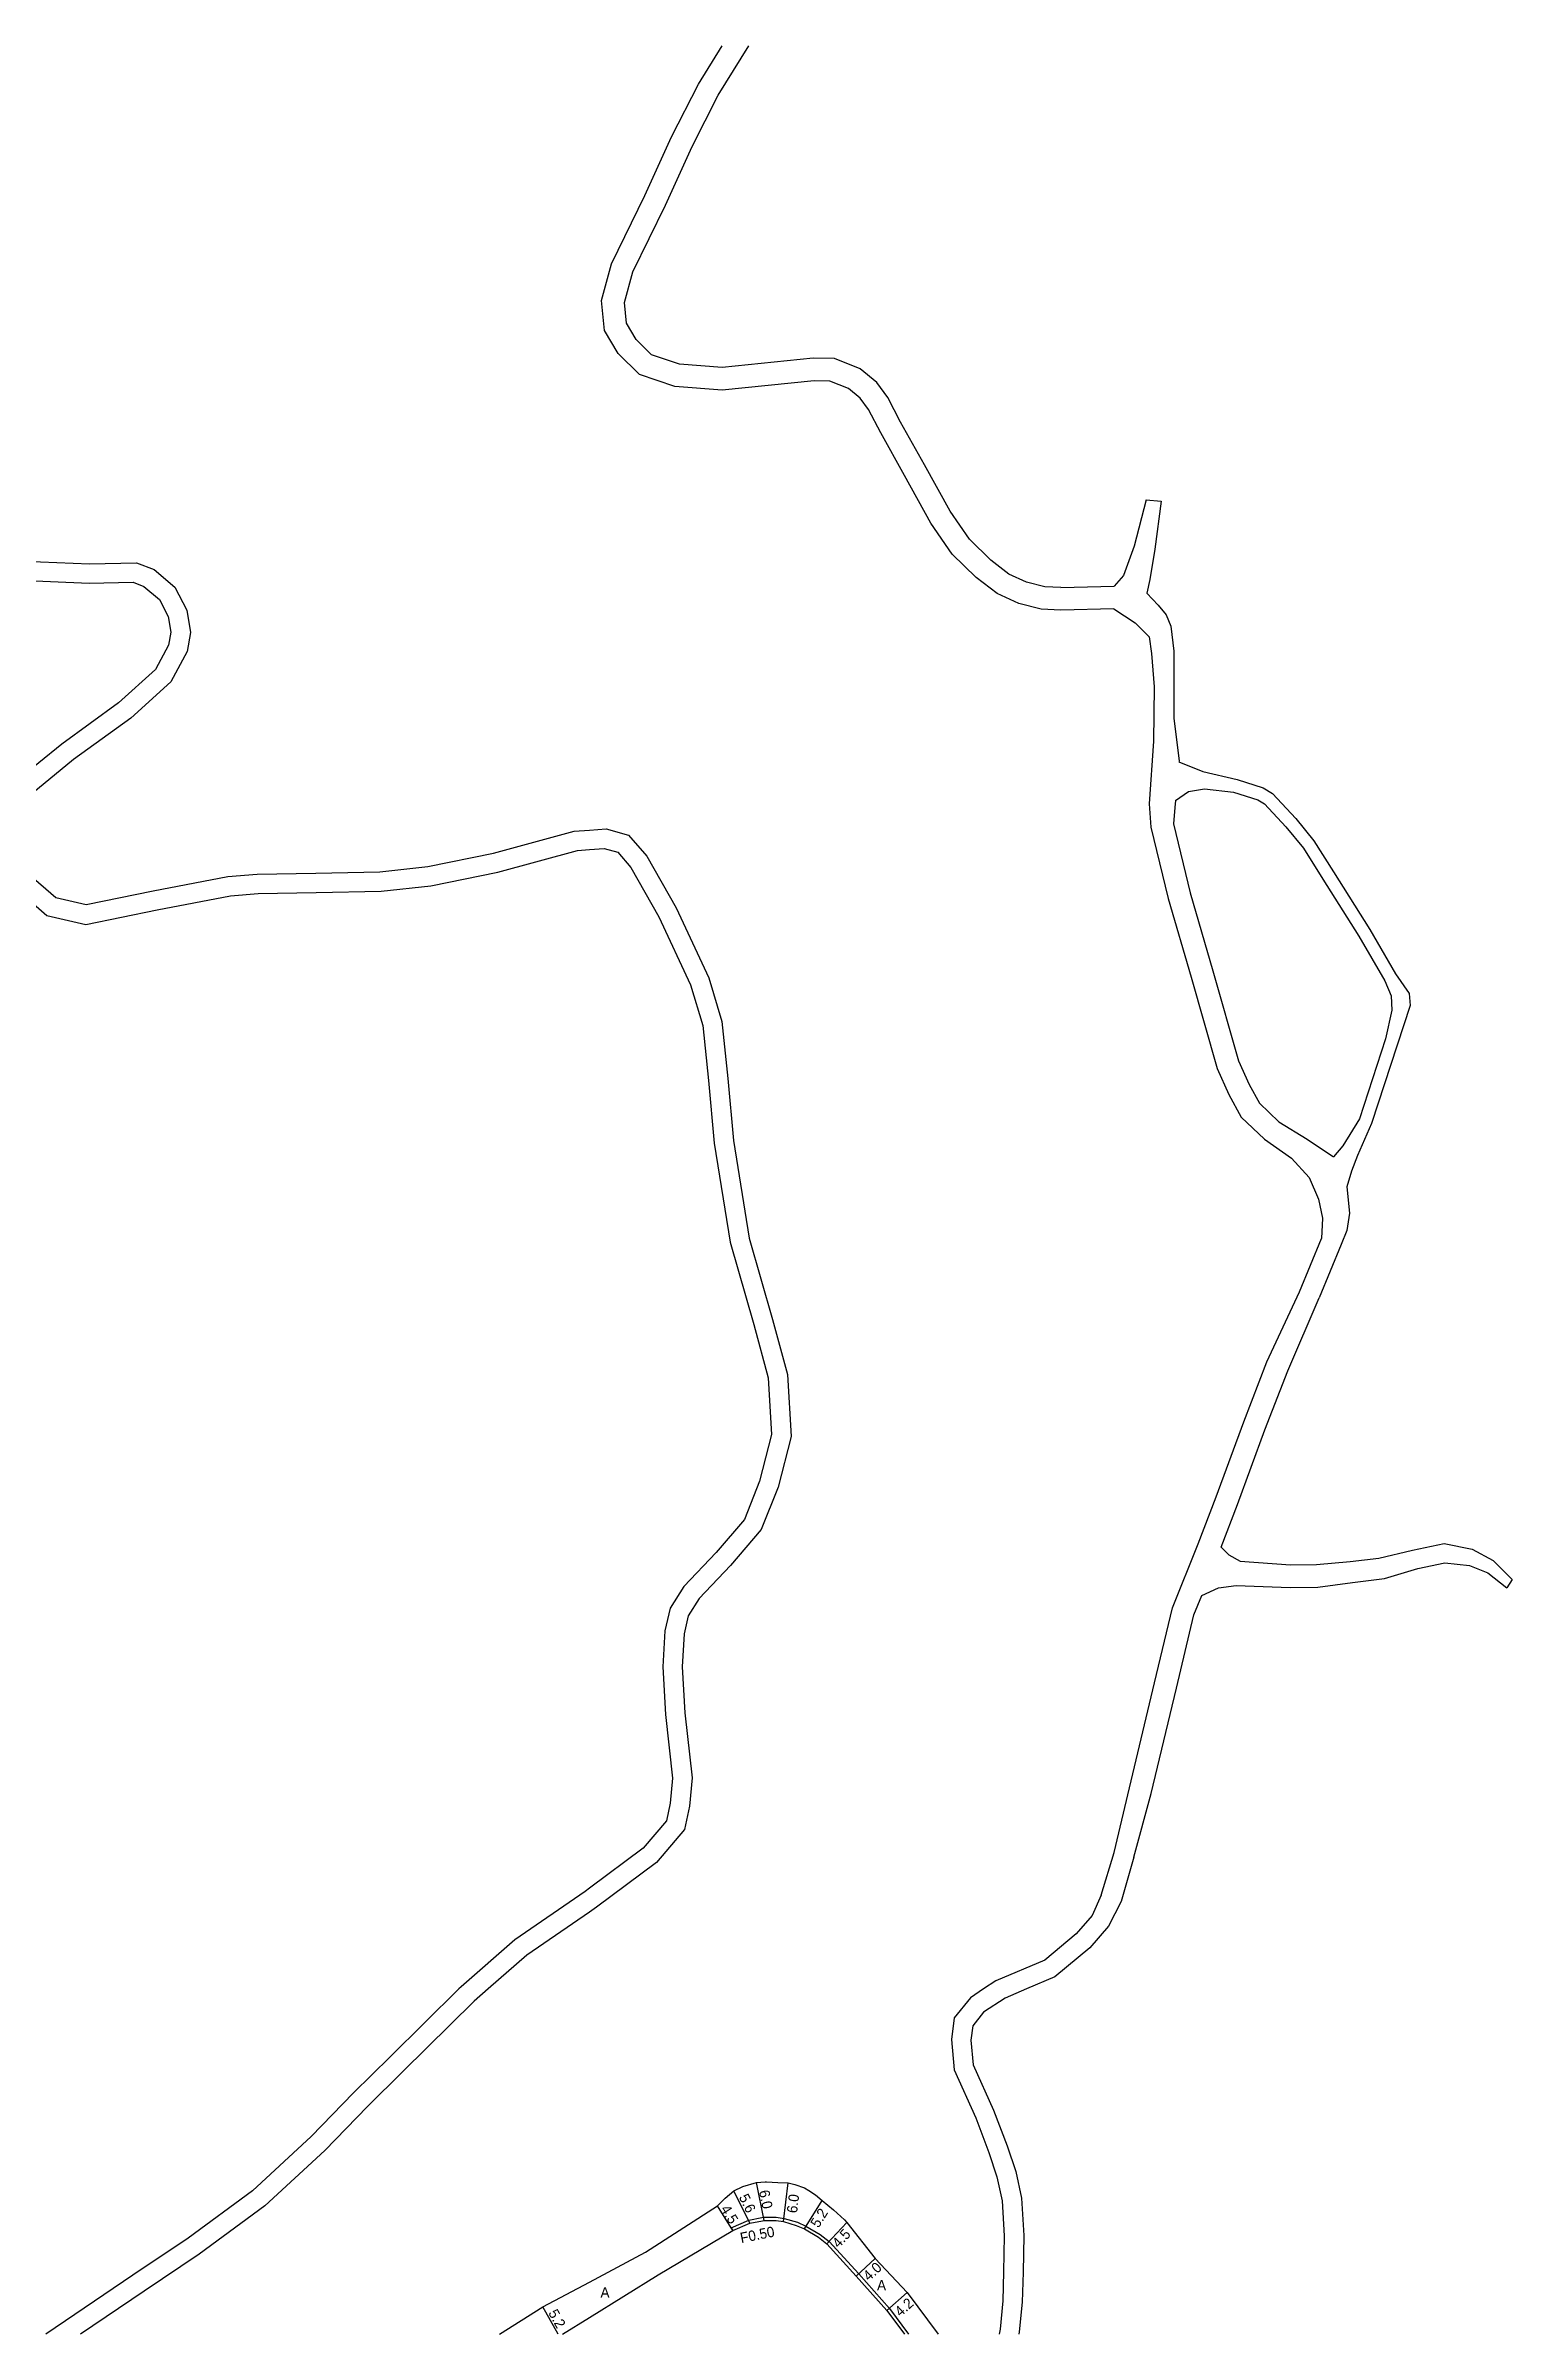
# Model space of a CAD drawing. Header units: metres. Extents: x -19200 to -16000, y -96000 to -93000.
# Drawn here: x -18766.4 to -18539.9, y -94800 to -94446.7 of the extents above; entities that cross this region are included whole.
import ezdxf

# ---------------------------------------------------------------- set-up
doc = ezdxf.new("R2010")
doc.units = ezdxf.units.M
doc.header["$LTSCALE"] = 2.5
for name, color, linetype in [('側溝・桝', 7, 'Continuous'), ('幅員', 7, 'Continuous'), ('舗装', 7, 'Continuous'), ('道路', 7, 'Continuous')]:
    doc.layers.add(name, color=color, linetype=linetype)
doc.styles.get("Standard").update_dxf_attribs({"font": ''})
doc.styles.get('Standard').set_extended_font_data('@MS PGothic')

msp = doc.modelspace()

# ---------------------------------------------------------------- texts
at = {"layer": '側溝・桝'}
msp.add_text('F0.50', height=1.6, rotation=11.2633, dxfattribs=at).set_placement((-18658.97, -94785.94))
at = {"layer": '幅員'}
for s, rotation, p in [('5.6', 296.3016, (-18659.38, -94778.83)), ('6.0', 281.4734, (-18656.24, -94777.91)), ('6.0', 82.9626, (-18650.37, -94781.37)), ('4.5', 301.7851, (-18662.23, -94780.67)), ('5.2', 58.1193, (-18647.04, -94783.69)), ('4.5', 46.8176, (-18643.94, -94786.8)), ('4.0', 42.6899, (-18639.26, -94791.88)), ('5.2', 299.2089, (-18688.83, -94796.71)), ('4.2', 42.0526, (-18634.38, -94797.39))]:
    msp.add_text(s, height=1.6, rotation=rotation, dxfattribs=at).set_placement(p)
at = {"layer": '舗装'}
for p in [(-18680.72, -94794.34), (-18638, -94793.22)]:
    msp.add_text('A', height=1.6, dxfattribs=at).set_placement(p)

# ---------------------------------------------------------------- linework, layer by layer
at = {"layer": '側溝・桝', "flags": 128}
for points in [[(-18660.55, -94783.57), (-18660.52, -94783.55), (-18657.82, -94782.38), (-18655.77, -94781.97), (-18655.45, -94781.94), (-18653.56, -94781.94), (-18652.34, -94782.12), (-18650.3, -94782.72), (-18648.99, -94783.3), (-18646.78, -94784.61), (-18645.41, -94785.66), (-18640.83, -94790.7), (-18636.09, -94796.04), (-18633.14, -94800)], [(-18660.55, -94783.57), (-18660.29, -94783.99)]]:
    msp.add_lwpolyline(points, dxfattribs=at)
at = {"layer": '幅員', "flags": 128}
for points in [[(-18657.66, -94782.86), (-18660.14, -94777.84)], [(-18655.42, -94782.44), (-18656.62, -94776.56)], [(-18652.45, -94782.61), (-18651.71, -94776.65)], [(-18660.29, -94783.99), (-18662.66, -94780.17)], [(-18649.22, -94783.74), (-18646.48, -94779.33)], [(-18645.75, -94786.03), (-18642.67, -94782.75)], [(-18638.27, -94788.33), (-18641.21, -94791.04)], [(-18687.28, -94800), (-18689.63, -94795.79)], [(-18633.36, -94793.54), (-18636.48, -94796.36)]]:
    msp.add_lwpolyline(points, dxfattribs=at)
at = {"layer": '道路', "flags": 128}
for points in [[(-18910.24, -94446.71), (-18909.99, -94446.91), (-18905.44, -94450.67), (-18894.71, -94458.1), (-18889.57, -94461.93), (-18883.51, -94464.71), (-18875.82, -94467.14), (-18867.55, -94468.52), (-18855.82, -94469.78), (-18844.92, -94470.79), (-18837.5, -94470.7), (-18830.71, -94470.33), (-18817.59, -94469.67), (-18810.76, -94469.96), (-18805.99, -94471.33), (-18800.65, -94474.98), (-18797.52, -94478.8), (-18796.7, -94480.77), (-18795.71, -94485.08), (-18792.17, -94503.58), (-18790.87, -94510.48), (-18789.13, -94514.6), (-18782.77, -94522.03), (-18777.23, -94526.08), (-18770.46, -94529.22), (-18759.68, -94529.67), (-18752.91, -94529.53), (-18751.24, -94530.17), (-18748.86, -94532.21), (-18747.5, -94534.8), (-18747.11, -94537.25), (-18747.43, -94539.23), (-18749.47, -94543), (-18755.15, -94548.16), (-18763.93, -94554.52), (-18771.02, -94560.29), (-18773.57, -94565.9), (-18773.4, -94570.97), (-18771.67, -94576.25), (-18766.22, -94580.98), (-18760.21, -94582.34), (-18749.21, -94580.1), (-18737.89, -94577.92), (-18733.59, -94577.56), (-18724.62, -94577.44), (-18714.61, -94577.24), (-18706.93, -94576.37), (-18696.56, -94574.3), (-18684.28, -94570.95), (-18682.4, -94570.8)], [(-18905.52, -94446.71), (-18903.63, -94448.27), (-18892.96, -94455.66), (-18888.03, -94459.33), (-18882.43, -94461.91), (-18875.12, -94464.22), (-18867.15, -94465.54), (-18855.51, -94466.8), (-18844.8, -94467.78), (-18837.59, -94467.7), (-18830.85, -94467.33), (-18817.6, -94466.67), (-18810.27, -94466.98), (-18804.69, -94468.58), (-18798.61, -94472.74), (-18794.92, -94477.24), (-18793.83, -94479.85), (-18792.77, -94484.46), (-18789.22, -94503.04), (-18787.99, -94509.6), (-18786.55, -94513), (-18780.72, -94519.82), (-18775.7, -94523.49), (-18769.74, -94526.25), (-18759.65, -94526.66), (-18752.38, -94526.52), (-18749.68, -94527.56), (-18746.47, -94530.31), (-18744.62, -94533.84), (-18744.07, -94537.26), (-18744.56, -94540.22), (-18747.08, -94544.88), (-18753.26, -94550.49), (-18762.11, -94556.9), (-18768.58, -94562.17), (-18770.55, -94566.5), (-18770.41, -94570.44), (-18769.08, -94574.53), (-18764.83, -94578.22), (-18760.17, -94579.27), (-18749.79, -94577.16), (-18738.3, -94574.94), (-18733.73, -94574.57), (-18724.7, -94574.44), (-18714.81, -94574.24), (-18707.39, -94573.41), (-18697.26, -94571.37), (-18684.8, -94567.98), (-18682.4, -94567.8)], [(-18609.63, -94533.85), (-18612.63, -94533.68), (-18616.08, -94532.83), (-18619.44, -94531.28), (-18622.71, -94528.77), (-18626.38, -94525.17), (-18629.7, -94520.39), (-18633.76, -94513.07), (-18637.43, -94506.46), (-18639.32, -94502.86), (-18640.6, -94501.12), (-18642.43, -94499.6), (-18645.27, -94498.47), (-18647.72, -94498.42), (-18661.9, -94499.88), (-18669.21, -94499.31), (-18674.71, -94497.46), (-18677.98, -94494.21), (-18680.12, -94490.68), (-18680.57, -94486.02), (-18679.03, -94480.37), (-18673.85, -94469.82), (-18669.74, -94460.74), (-18665.59, -94452.62), (-18661.91, -94446.7)], [(-18609.59, -94530.36), (-18612.09, -94530.21), (-18614.92, -94529.52), (-18617.62, -94528.27), (-18620.41, -94526.13), (-18623.7, -94522.9), (-18626.72, -94518.54), (-18630.67, -94511.42), (-18634.35, -94504.8), (-18636.35, -94501), (-18638.04, -94498.7), (-18640.62, -94496.56), (-18644.56, -94494.99), (-18647.86, -94494.92), (-18661.94, -94496.37), (-18668.5, -94495.85), (-18672.82, -94494.4), (-18675.21, -94492.03), (-18676.72, -94489.55), (-18677.02, -94486.32), (-18675.74, -94481.61), (-18670.69, -94471.32), (-18666.58, -94462.26), (-18662.53, -94454.34), (-18657.79, -94446.7)], [(-18596.44, -94516.8), (-18598.28, -94523.98), (-18599.91, -94528.47), (-18601.36, -94530.13)], [(-18596.44, -94516.8), (-18594.09, -94517)], [(-18594.09, -94517), (-18595.07, -94524.42), (-18595.85, -94529.1), (-18596.31, -94531.23)], [(-18609.59, -94530.36), (-18601.36, -94530.13)], [(-18609.59, -94530.36), (-18601.36, -94530.13)], [(-18596.31, -94531.23), (-18594.57, -94533.07), (-18593.34, -94534.54), (-18592.61, -94536.3), (-18592.13, -94540.17), (-18592.15, -94545.37), (-18592.16, -94550.52), (-18591.35, -94557.13), (-18591.36, -94557.25)], [(-18601.4, -94533.62), (-18609.63, -94533.85)], [(-18601.4, -94533.62), (-18609.63, -94533.85)], [(-18601.4, -94533.62), (-18598.11, -94535.79), (-18595.94, -94537.94), (-18595.61, -94540.54), (-18595.17, -94545.67), (-18595.27, -94554.04), (-18595.97, -94563.73), (-18595.69, -94567.36), (-18593.01, -94578.35), (-18589.5, -94590.5), (-18585.45, -94604.62), (-18583.65, -94608.63), (-18581.73, -94612.09), (-18578.16, -94615.52), (-18573.99, -94618.45), (-18571.25, -94621.41), (-18569.81, -94624.75), (-18569.21, -94627.68), (-18569.35, -94630.83)], [(-18591.36, -94557.25), (-18587.68, -94558.73), (-18582.37, -94560), (-18578.37, -94561.29), (-18576.91, -94562.15), (-18573.33, -94565.99), (-18570.52, -94569.43), (-18567.47, -94574.24), (-18561.88, -94583.12), (-18557.9, -94589.96), (-18555.78, -94593.01), (-18555.67, -94594.86), (-18557.68, -94601), (-18561.62, -94613.09), (-18563.79, -94618), (-18564.69, -94620.44), (-18565.45, -94622.86)], [(-18591.91, -94563.24), (-18592, -94564.29), (-18592.23, -94566.81), (-18589.62, -94577.45), (-18586.14, -94589.53), (-18582.15, -94603.41), (-18580.52, -94607.06), (-18578.93, -94609.93), (-18575.93, -94612.81), (-18571.54, -94615.5), (-18567.49, -94618.24)], [(-18591.91, -94563.24), (-18589.88, -94561.85), (-18587.43, -94561.4), (-18582.92, -94561.93), (-18579.19, -94563.13), (-18578.17, -94563.73), (-18574.84, -94567.31), (-18572.15, -94570.6), (-18569.15, -94575.34), (-18563.59, -94584.15), (-18559.58, -94591.04), (-18558.6, -94593.4), (-18558.5, -94595.57), (-18559.46, -94600.02), (-18563.49, -94612.37), (-18566.03, -94616.53), (-18567.49, -94618.24)], [(-18682.4, -94567.8), (-18679.83, -94567.6), (-18676.38, -94568.56), (-18673.57, -94571.81), (-18669.04, -94579.79), (-18663.99, -94590.6), (-18661.96, -94597.35), (-18661.05, -94606.15), (-18660.17, -94615.73), (-18657.76, -94630.77), (-18654.13, -94643.34), (-18651.85, -94651.86), (-18651.26, -94661.4), (-18653.28, -94669.21), (-18655.89, -94675.78), (-18660.62, -94681.31), (-18665.46, -94686.43), (-18667.18, -94689.1), (-18667.81, -94691.85), (-18668.11, -94696.95), (-18667.68, -94704.09), (-18666.56, -94714.12), (-18666.99, -94718.48), (-18667.72, -94722.09), (-18672.08, -94727.15), (-18681.32, -94734.09), (-18682.41, -94734.83)], [(-18682.4, -94570.8), (-18680.13, -94570.63), (-18678.06, -94571.2), (-18676.03, -94573.55), (-18671.71, -94581.17), (-18666.8, -94591.67), (-18664.92, -94597.94), (-18664.04, -94606.44), (-18663.15, -94616.11), (-18660.69, -94631.43), (-18657.02, -94644.14), (-18654.82, -94652.35), (-18654.28, -94661.11), (-18656.13, -94668.28), (-18658.49, -94674.21), (-18662.86, -94679.31), (-18667.83, -94684.58), (-18669.98, -94687.91), (-18670.79, -94691.43), (-18671.11, -94696.95), (-18670.67, -94704.34), (-18669.58, -94714.14), (-18669.96, -94718.03), (-18670.51, -94720.73), (-18674.14, -94724.95), (-18682.41, -94731.15)], [(-18565.45, -94622.86), (-18565.02, -94626.91), (-18565.43, -94629.61), (-18566.3, -94631.74)], [(-18572.74, -94639.09), (-18569.35, -94630.83)], [(-18572.74, -94639.09), (-18569.35, -94630.83)], [(-18566.3, -94631.74), (-18569.69, -94640)], [(-18566.3, -94631.74), (-18569.69, -94640)], [(-18601.37, -94725.62), (-18599.02, -94715.65), (-18595.15, -94699.43), (-18592.38, -94687.87), (-18588.37, -94677.97), (-18585.59, -94670.7), (-18581.36, -94659.15), (-18577.78, -94649.9), (-18572.74, -94639.09)], [(-18584.82, -94678.47), (-18582.31, -94671.93), (-18578.08, -94660.39), (-18574.56, -94651.26), (-18569.69, -94640)], [(-18584.82, -94678.47), (-18583.65, -94679.65), (-18581.91, -94680.64), (-18574.15, -94681.2), (-18570.13, -94681.19), (-18564.92, -94680.7), (-18560.47, -94680.21), (-18555.29, -94678.96), (-18550.4, -94677.95), (-18546.09, -94678.78), (-18542.85, -94680.54), (-18539.88, -94683.46)], [(-18587.83, -94685.95), (-18585.26, -94684.79), (-18582.52, -94684.39), (-18574.21, -94684.7), (-18569.89, -94684.68), (-18564.55, -94683.96), (-18559.62, -94683.31), (-18554.44, -94681.77), (-18550.27, -94680.93), (-18546.48, -94681.34), (-18543.65, -94682.44), (-18540.72, -94684.79)], [(-18598.33, -94726.36), (-18595.63, -94716.51), (-18591.76, -94700.28), (-18589.04, -94688.94), (-18587.83, -94685.95)], [(-18539.88, -94683.46), (-18540.72, -94684.79)], [(-18603.36, -94732.23), (-18601.37, -94725.62)], [(-18603.36, -94732.23), (-18601.37, -94725.62)], [(-18598.33, -94726.36), (-18600.31, -94733.2)], [(-18598.33, -94726.36), (-18600.31, -94733.2)], [(-18682.41, -94731.15), (-18683.07, -94731.65), (-18693.94, -94739.13), (-18702.26, -94746.37), (-18702.59, -94746.7)], [(-18603.36, -94732.23), (-18604.77, -94735.35), (-18607.23, -94738.21), (-18612.1, -94742.26), (-18619.63, -94745.44), (-18621.54, -94746.7)], [(-18682.41, -94734.83), (-18692.1, -94741.5), (-18698.07, -94746.7)], [(-18600.31, -94733.2), (-18602.24, -94737.01), (-18605.12, -94740.36), (-18610.52, -94744.85), (-18614.89, -94746.7)], [(-18702.59, -94746.7), (-18713.22, -94757.17), (-18718.87, -94762.75), (-18725.39, -94769.48), (-18734.47, -94777.84), (-18744.43, -94785.17), (-18752.93, -94790.87), (-18766.41, -94800)], [(-18698.07, -94746.7), (-18700.22, -94748.57), (-18711.24, -94759.44), (-18716.73, -94764.86), (-18723.29, -94771.62), (-18732.56, -94780.16), (-18742.7, -94787.62), (-18751.22, -94793.34), (-18761.06, -94800)], [(-18621.54, -94746.7), (-18623.58, -94748.05), (-18626.06, -94751.15), (-18626.52, -94754.51), (-18626.09, -94759.19), (-18622.76, -94766.57), (-18620.72, -94771.94), (-18619.47, -94775.68), (-18618.65, -94779.39), (-18618.35, -94784.79), (-18618.44, -94790.38), (-18618.56, -94794.84), (-18618.99, -94799.24), (-18619.12, -94800)], [(-18614.89, -94746.7), (-18618.21, -94748.1), (-18621.53, -94750.29), (-18623.2, -94752.38), (-18623.5, -94754.58), (-18623.15, -94758.42), (-18619.99, -94765.42), (-18617.89, -94770.93), (-18616.58, -94774.88), (-18615.67, -94778.98), (-18615.35, -94784.74), (-18615.44, -94790.43), (-18615.56, -94795.03), (-18616.02, -94799.63), (-18616.08, -94800)], [(-18682.41, -94791.94), (-18673.74, -94787.32), (-18662.66, -94780.17), (-18661.44, -94779), (-18660.14, -94777.84), (-18658.73, -94777.17), (-18656.62, -94776.56), (-18655.29, -94776.46), (-18655.05, -94776.46), (-18653.31, -94776.55), (-18651.71, -94776.65), (-18650.7, -94776.91), (-18649.21, -94777.42), (-18648.53, -94777.79), (-18647.48, -94778.46), (-18646.48, -94779.33), (-18644.75, -94780.81), (-18643.02, -94782.36), (-18642.67, -94782.75), (-18638.27, -94788.33), (-18633.36, -94793.54), (-18628.55, -94800)], [(-18682.41, -94797.42), (-18671.82, -94790.84), (-18660.29, -94783.99), (-18657.66, -94782.86), (-18655.69, -94782.47), (-18655.42, -94782.44), (-18653.59, -94782.44), (-18652.45, -94782.61), (-18650.47, -94783.19), (-18649.22, -94783.74), (-18647.06, -94785.02), (-18645.75, -94786.03), (-18641.21, -94791.04), (-18636.48, -94796.36), (-18633.76, -94800)], [(-18696.33, -94800), (-18689.63, -94795.79), (-18682.41, -94791.94)], [(-18686.57, -94800), (-18682.41, -94797.42)]]:
    msp.add_lwpolyline(points, dxfattribs=at)

msp.set_redraw_order([(e.dxf.handle, doc.entitydb.next_handle()) for e in msp.query("TEXT MTEXT ATTDEF DIMENSION ARC_DIMENSION")])  # texts and dimensions are drawn at this point

doc.saveas('drawing.dxf')
